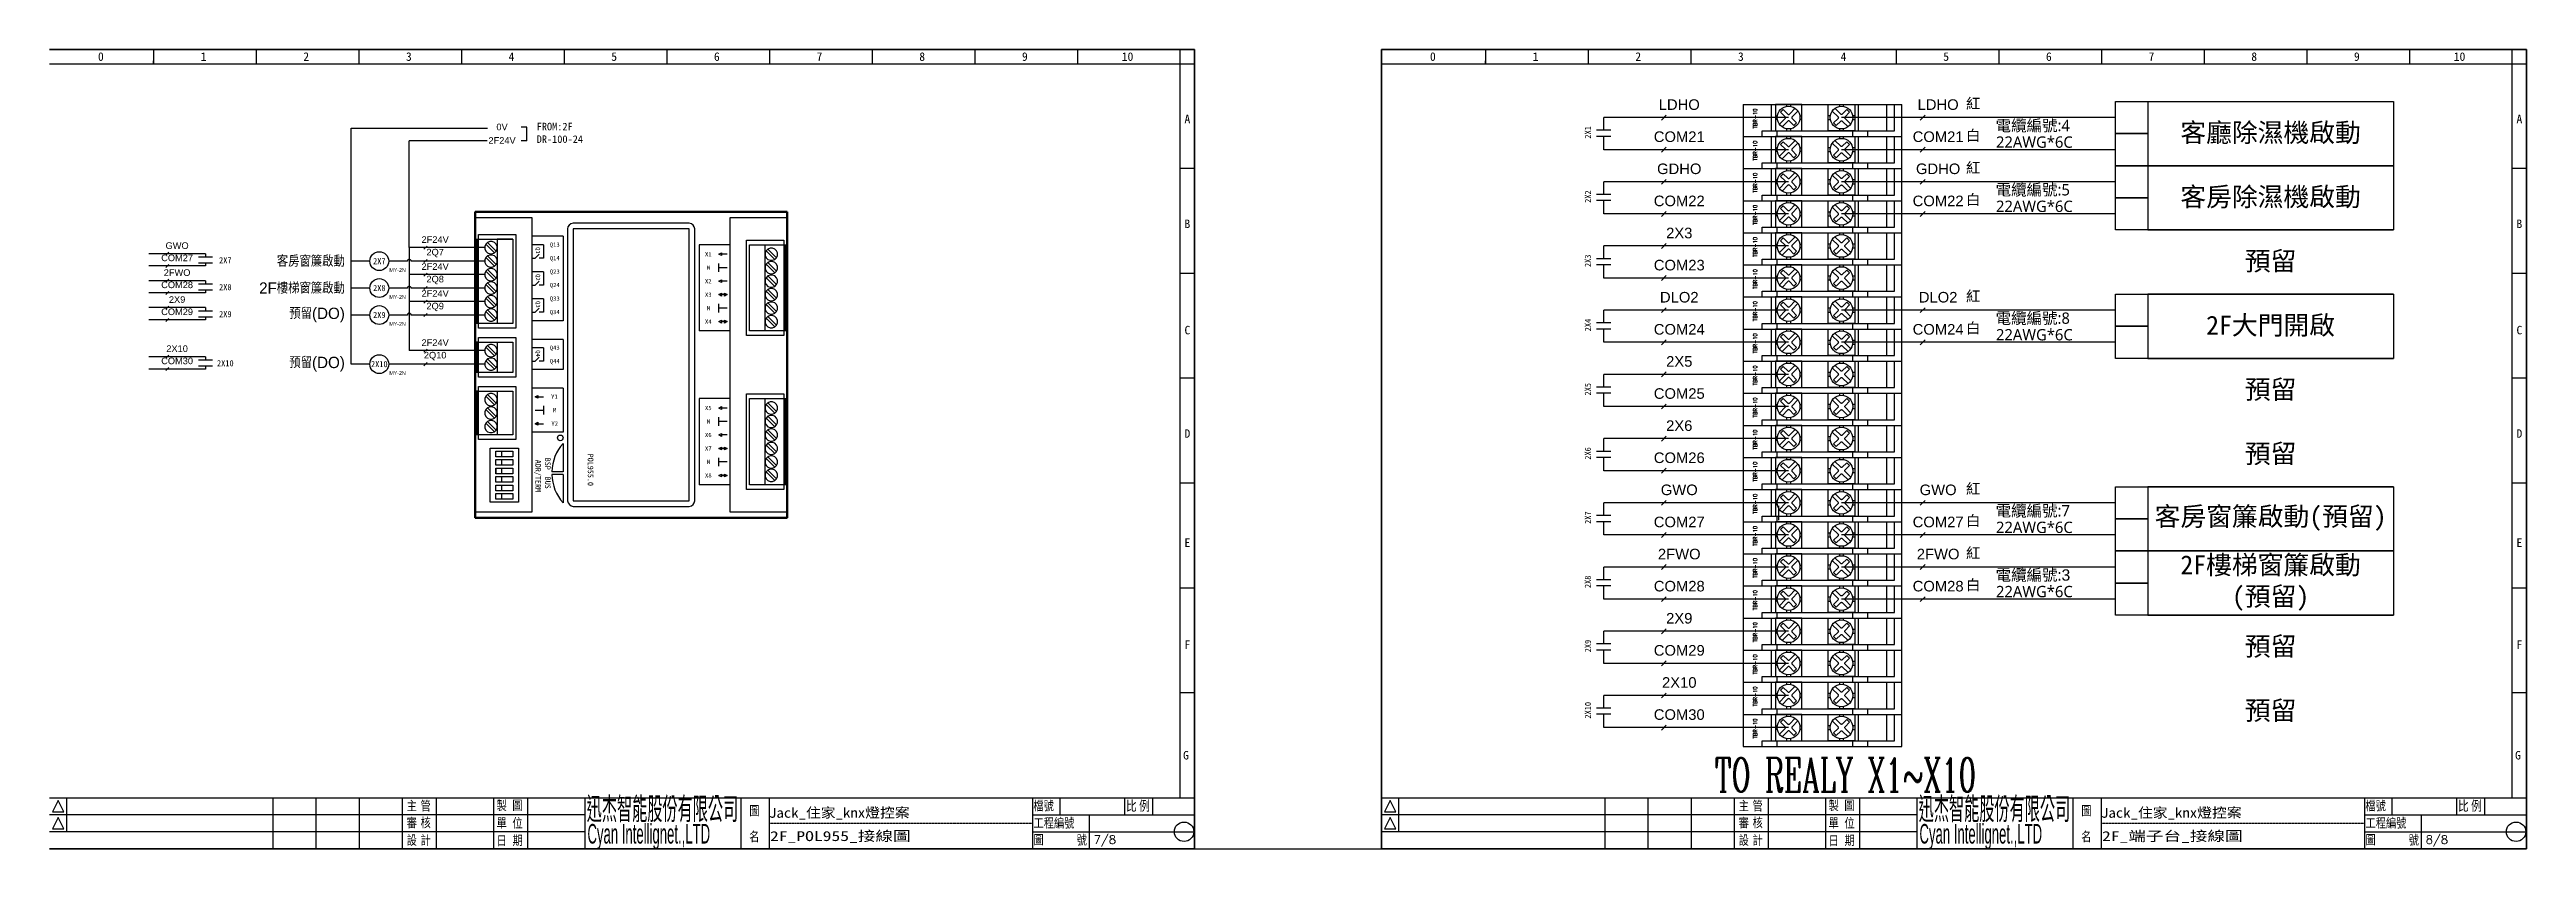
# Model space of a CAD drawing. Header units: millimetres. Extents: x 21506 to 58194, y 6783 to 13041.
# Drawn here: x 49486 to 58158, y 10238 to 13041 of the extents above; entities that cross this region are included whole.
import ezdxf
from ezdxf.enums import TextEntityAlignment as Align

# ---------------------------------------------------------------- set-up
doc = ezdxf.new("R2010")
doc.units = ezdxf.units.MM
doc.linetypes.add('DASH1', pattern=[1.5, 1, -0.5])
for name, color, linetype in [('075KW40IMRV50U03AFO80B4B5', 7, 'Continuous'), ('AHU新增', 7, 'Continuous'), ('TEXT', 11, 'Continuous')]:
    doc.layers.add(name, color=color, linetype=linetype)
doc.styles.add('CHINA', font='ROMANC.SHX', dxfattribs={"width": 0.8, "bigfont": 'stsl.shx'})
doc.styles.add('chineset', font='ds1.shx', dxfattribs={"bigfont": 'chineset.shx'})
doc.styles.get("Standard").update_dxf_attribs({"font": ''})
doc.styles.add('T2', font='simplex', dxfattribs={"bigfont": 'stsl'})
doc.styles.add('文字-水平', font='txt.shx', dxfattribs={"bigfont": 'ccad.shx'})
doc.styles.get('Standard').set_extended_font_data('MingLiU')

msp = doc.modelspace()

# ---------------------------------------------------------------- texts
at = {"color": 7}
for s, rotation, oblique, p in [('0', 0.0001175, 359.9999999, (49666.19, 13001.292)), ('1', 0.0001178, 0.0000002, (50025.623, 13001.292)), ('2', 0.0001178, 0.0000002, (50385.056, 13001.292)), ('3', 0.0001175, 359.9999999, (50744.489, 13001.292)), ('4', 0.0001175, 359.9999999, (51103.922, 13001.292)), ('0', 0.0001175, 359.9999999, (54329.587, 13001.292)), ('1', 0.0001178, 0.0000002, (54689.02, 13001.292)), ('2', 0.0001178, 0.0000002, (55048.453, 13001.292)), ('3', 0.0001175, 359.9999999, (55407.886, 13001.292)), ('4', 0.0001175, 359.9999999, (55767.319, 13001.292))]:
    msp.add_text(s, height=29.787, rotation=rotation, dxfattribs=dict(at, oblique=oblique)).set_placement(p, align=Align.CENTER)
at = {"color": 7, "width": 1}
for s, height, rotation, oblique, p in [('5', 29.787, 0.0001175, 359.9999999, (51463.355, 13001.292)), ('6', 29.787, 0.0001175, 359.9999999, (51822.788, 13001.292)), ('7', 29.787, 0.0001178, 0.0000002, (52182.221, 13001.292)), ('8', 29.787, 0.0001178, 0.0000002, (52541.654, 13001.292)), ('9', 29.787, 0.0001178, 0.0000002, (52901.087, 13001.292)), ('10', 29.7873, 0.0001178, 0.0000002, (53260.52, 13001.292)), ('5', 29.787, 0.0001175, 359.9999999, (56126.752, 13001.292)), ('6', 29.787, 0.0001175, 359.9999999, (56486.185, 13001.292)), ('7', 29.787, 0.0001178, 0.0000002, (56845.618, 13001.292)), ('8', 29.787, 0.0001178, 0.0000002, (57205.051, 13001.292)), ('9', 29.787, 0.0001178, 0.0000002, (57564.484, 13001.292)), ('10', 29.7873, 0.0001178, 0.0000002, (57923.917, 13001.292))]:
    msp.add_text(s, height=height, rotation=rotation, dxfattribs=dict(at, oblique=oblique)).set_placement(p, align=Align.CENTER)
for s, rotation, oblique, p in [('A', 0.0001178, 0.0000002, (53470.076, 12797.746)), ('A', 0.0001178, 0.0000002, (58133.473, 12797.746)), ('B', 0.0001178, 0.0000002, (53470.076, 12430.37)), ('B', 0.0001178, 0.0000002, (58133.474, 12430.37)), ('C', 0.0001176, 360, (53470.076, 12058.029)), ('C', 0.0001176, 360, (58133.474, 12058.029)), ('D', 0.0001176, 360, (53470.076, 11695.617)), ('D', 0.0001176, 360, (58133.474, 11695.617)), ('E', 0.0001176, 360, (53470.076, 11313.347)), ('E', 0.0001176, 360, (58133.474, 11313.347))]:
    msp.add_text(s, height=29.787, rotation=rotation, dxfattribs=dict(at, oblique=oblique)).set_placement(p, align=Align.MIDDLE)
for s, p in [('F', (53470.077, 10955.9)), ('F', (58133.474, 10955.9)), ('G', (53465.112, 10568.665)), ('G', (58128.509, 10568.665))]:
    msp.add_text(s, height=29.787, rotation=0.0001176, dxfattribs=at).set_placement(p, align=Align.MIDDLE)
at = {"color": 7, "style": 'T2'}
for s, height, p in [('主', 37.731, (50736.916, 10371.257)), ('管', 37.731, (50785.361, 10371.257)), ('製', 37.731, (51051.291, 10372.825)), ('圖', 37.731, (51106.553, 10373.193)), ('主', 37.731, (55400.313, 10371.257)), ('管', 37.731, (55448.758, 10371.257)), ('製', 37.731, (55714.688, 10372.825)), ('圖', 37.731, (55769.951, 10373.193)), ('審', 37.731, (50736.925, 10311.775)), ('核', 37.731, (50785.511, 10312.544)), ('單', 37.731, (51051.37, 10310.879)), ('位', 37.731, (51106.957, 10310.879)), ('審', 37.731, (55400.322, 10311.775)), ('核', 37.731, (55448.908, 10312.544)), ('單', 37.731, (55714.767, 10310.879)), ('位', 37.731, (55770.354, 10310.879)), ('計', 37.731, (50785.127, 10250.967)), ('日', 37.731, (51051.379, 10249.403)), ('期', 37.731, (51107.13, 10250.544)), ('7/8', 29.4737, (53142.204, 10258.467)), ('計', 37.731, (55448.524, 10250.967)), ('日', 37.731, (55714.776, 10249.403)), ('期', 37.731, (55770.527, 10250.544)), ('8/8', 29.4737, (57805.602, 10258.467))]:
    msp.add_text(s, height=height, rotation=0.0001176, dxfattribs=at).set_placement(p)
at = {"color": 7, "style": 'T2', "width": 1}
for s, height, p in [('檔號', 37.7305, (52930.96, 10371.889)), ('比', 39.716, (53255.124, 10370.231)), ('例', 39.716, (53301.092, 10370.231)), ('檔號', 37.7305, (57594.357, 10371.889)), ('比', 39.716, (57918.521, 10370.231)), ('例', 39.716, (57964.489, 10370.231)), ('工程編號', 37.7305, (52931.307, 10311.304)), ('工程編號', 37.7305, (57594.705, 10311.304)), ('名', 37.731, (51936.021, 10263.5)), ('圖', 37.731, (52931.108, 10252.681)), ('名', 37.731, (56599.418, 10263.5)), ('圖', 37.731, (57594.505, 10252.681))]:
    msp.add_text(s, height=height, rotation=0.0001176, dxfattribs=at).set_placement(p)
at = {"color": 7, "style": 'T2', "oblique": 360, "width": 1}
for s, p in [('圖', (51936.405, 10354.371)), ('圖', (56599.802, 10354.371)), ('號', (53082.453, 10251.913)), ('號', (57745.85, 10251.913))]:
    msp.add_text(s, height=37.731, rotation=0.0001176, dxfattribs=at).set_placement(p)
at = {"color": 7}
for s, height, width, p, p2 in [('Jack_住家_knx燈控案', 34.78567, 1.000741, (52005.536, 10349.552), (52497.753, 10350.302)), ('Jack_住家_knx燈控案', 34.78567, 1.000741, (56668.933, 10349.552), (57161.15, 10350.302)), ('2F_POL955_接線圖', 34.78567, 1.18838, (52008.9, 10267.686), (52501.117, 10268.436)), ('2F_端子台_接線圖', 34.7857, 1.18838, (56672.297, 10267.686), (57164.514, 10268.436))]:
    msp.add_text(s, height=height, rotation=0.0873196, dxfattribs=dict(at, width=width)).set_placement(p, p2, align=Align.FIT)
at = {"color": 7, "style": 'T2', "oblique": 360}
for p in [(50736.925, 10250.967), (55400.322, 10250.967)]:
    msp.add_text('設', height=37.731, rotation=0.0001176, dxfattribs=at).set_placement(p)
at = {"color": 1, "attachment_point": 5}
for s, insert, char_height, width in [('{\\fArial|b0|i0|c186|p34;LDHO}', (55192.203, 12847.761), 37.0489, 62.35704), ('{\\fArial|b0|i0|c186|p34;LDHO}', (56098.535, 12847.761), 37.0489, 62.35704), ('{\\fArial|b0|i0|c186|p34;\\C256;COM21}', (55192.203, 12735.291), 37.0489, 62.35704), ('{\\fArial|b0|i0|c186|p34;\\C256;COM21}', (56098.535, 12735.291), 37.0489, 62.35704), ('{\\fArial|b0|i0|c186|p34;2F24V}', (51070.722, 12722.341), 23.15556, 38.97315), ('{\\fArial|b0|i0|c186|p34;GDHO}', (55192.203, 12622.821), 37.0489, 62.35704), ('{\\fArial|b0|i0|c186|p34;GDHO}', (56098.535, 12622.821), 37.0489, 62.35704), ('{\\fArial|b0|i0|c186|p34;\\C256;COM22}', (56098.535, 12510.351), 37.0489, 62.35704), ('{\\fArial|b0|i0|c186|p34;2X3}', (55192.203, 12397.881), 37.0489, 62.35704), ('{\\fArial|b0|i0|c186|p34;GWO}', (49933.056, 12353.769), 23.15556, 38.97315), ('{\\fArial|b0|i0|c186|p34;2F24V}', (50836.558, 12375.155), 23.15556, 38.97315), ('{\\fArial|b0|i0|c186|p34;2FWO}', (49933.056, 12259.325), 23.15556, 38.97315), ('{\\fArial|b0|i0|c186|p34;2F24V}', (50836.558, 12280.711), 23.15556, 38.97315), ('{\\fArial|b0|i0|c186|p34;2X9}', (49933.056, 12164.881), 23.15556, 38.97315), ('{\\fArial|b0|i0|c186|p34;2F24V}', (50836.558, 12186.267), 23.15556, 38.97315), ('{\\fArial|b0|i0|c186|p34;DLO2}', (55192.203, 12172.941), 37.0489, 62.35704), ('{\\fArial|b0|i0|c186|p34;DLO2}', (56098.535, 12172.941), 37.0489, 62.35704), ('{\\fArial|b0|i0|c186|p34;\\C256;COM24}', (56098.535, 12060.471), 37.0489, 62.35704), ('{\\fArial|b0|i0|c186|p34;2X10}', (49933.056, 11992.866), 23.15556, 38.97315), ('{\\fArial|b0|i0|c186|p34;2F24V}', (50836.558, 12014.252), 23.15556, 38.97315), ('{\\fArial|b0|i0|c186|p34;2X5}', (55192.203, 11948.001), 37.0489, 62.35704), ('{\\fArial|b0|i0|c186|p34;2X6}', (55192.203, 11723.061), 37.0489, 62.35704), ('{\\fArial|b0|i0|c186|p34;GWO}', (55192.203, 11498.121), 37.0489, 62.35704), ('{\\fArial|b0|i0|c186|p34;GWO}', (56098.535, 11498.121), 37.0489, 62.35704), ('{\\fArial|b0|i0|c186|p34;\\C256;COM27}', (56098.535, 11385.651), 37.0489, 62.35704), ('{\\fArial|b0|i0|c186|p34;2FWO}', (55192.203, 11273.181), 37.0489, 62.35704), ('{\\fArial|b0|i0|c186|p34;2FWO}', (56098.535, 11273.181), 37.0489, 62.35704), ('{\\fArial|b0|i0|c186|p34;\\C256;COM28}', (56098.535, 11160.711), 37.0489, 62.35704), ('{\\fArial|b0|i0|c186|p34;2X9}', (55192.203, 11048.242), 37.0489, 62.35704), ('{\\fArial|b0|i0|c186|p34;2X10}', (55192.203, 10823.302), 37.0489, 62.35704)]:
    msp.add_mtext(s, dxfattribs=dict(at, insert=insert, char_height=char_height, width=width))
for s, insert, char_height, width, attachment_point in [('紅', (56221.132, 12850.204), 37.049, 112.46986, 5), ('FROM:2F\\PDR-100-24', (51192.057, 12748.818), 26.4635, 284.57969, 4), ('白', (56221.132, 12737.735), 37.049, 112.46986, 5), ('{\\fMicrosoft JhengHei|b0|i0|c136|p34;電纜編號:4}', (56299.909, 12772.388), 39.69525, 462.0512, 4), ('客廳除濕機啟動', (57262.458, 12746.296), 66.1587, 860.59956, 5), ('{\\fMicrosoft JhengHei|b0|i0|c136|p34;22AWG*6C}', (56301.063, 12716.37), 39.69525, 330.79371, 4), ('紅', (56221.132, 12625.265), 37.049, 112.46986, 5), ('{\\fMicrosoft JhengHei|b0|i0|c136|p34;電纜編號:5}', (56299.909, 12547.448), 39.69525, 462.0512, 4), ('{\\fArial|b0|i0|c186|p34;COM22}', (55192.203, 12510.351), 37.0489, 62.35704, 5), ('白', (56221.132, 12512.795), 37.049, 112.46986, 5), ('{\\fMicrosoft JhengHei|b0|i0|c136|p34;22AWG*6C}', (56301.063, 12491.431), 39.69525, 330.79371, 4), ('客房除濕機啟動', (57262.458, 12521.356), 66.1587, 860.59956, 5), ('預留', (57262.458, 12296.417), 66.1587, 860.59956, 5), ('2X7', (50101.89, 12302.662), 21.4354, 39.69525, 5), ('2X7', (50641.086, 12299.665), 21.4354, 39.69525, 5), ('{\\fArial|b0|i0|c186|p34;MY-2N}', (50676.066, 12268.558), 13.23175, 38.97315, 4), ('{\\fArial|b0|i0|c186|p34;COM23}', (55192.203, 12285.411), 37.0489, 62.35704, 5), ('2X8', (50101.89, 12208.217), 21.4354, 39.69525, 5), ('2X8', (50641.086, 12205.22), 21.4354, 39.69525, 5), ('{\\fArial|b0|i0|c186|p34;MY-2N}', (50676.066, 12174.114), 13.23175, 38.97315, 4), ('紅', (56221.132, 12175.385), 37.049, 112.46986, 5), ('2X9', (50101.89, 12113.773), 21.4354, 39.69525, 5), ('2X9', (50641.086, 12110.776), 21.4354, 39.69525, 5), ('{\\fArial|b0|i0|c186|p34;MY-2N}', (50676.066, 12079.67), 13.23175, 38.97315, 4), ('{\\fArial|b0|i0|c186|p34;COM24}', (55192.203, 12060.471), 37.0489, 62.35704, 5), ('白', (56221.132, 12062.915), 37.049, 112.46986, 5), ('{\\fMicrosoft JhengHei|b0|i0|c136|p34;22AWG*6C}', (56301.063, 12041.551), 39.69525, 330.79371, 4), ('{\\fMicrosoft JhengHei|b0|i0|c136|p34;電纜編號:8}', (56299.909, 12097.569), 39.69525, 462.0512, 4), ('2F大門開啟', (57262.458, 12071.477), 66.1587, 860.59956, 5), ('2X10', (50101.89, 11941.759), 21.4354, 39.69525, 5), ('2X10', (50641.086, 11938.762), 21.4354, 39.69525, 5), ('{\\fArial|b0|i0|c186|p34;MY-2N}', (50676.066, 11907.655), 13.23175, 38.97315, 4), ('預留', (57262.458, 11846.537), 66.1587, 860.59956, 5), ('{\\fArial|b0|i0|c186|p34;COM25}', (55192.203, 11835.531), 37.0489, 62.35704, 5), ('{\\fArial|b0|i0|c186|p34;COM26}', (55192.203, 11610.591), 37.0489, 62.35704, 5), ('預留', (57262.458, 11621.597), 66.1587, 860.59956, 5), ('紅', (56221.132, 11500.565), 37.049, 112.46986, 5), ('{\\fMicrosoft JhengHei|b0|i0|c136|p34;電纜編號:7}', (56299.909, 11422.749), 39.69525, 462.0512, 4), ('客房窗簾啟動(預留)', (57262.458, 11396.657), 66.1587, 860.59956, 5), ('{\\fArial|b0|i0|c186|p34;COM27}', (55192.203, 11385.651), 37.0489, 62.35704, 5), ('白', (56221.132, 11388.095), 37.049, 112.46986, 5), ('{\\fMicrosoft JhengHei|b0|i0|c136|p34;22AWG*6C}', (56301.063, 11366.731), 39.69525, 330.79371, 4), ('紅', (56221.132, 11275.625), 37.049, 112.46986, 5), ('2F樓梯窗簾啟動\\P(預留)', (57262.458, 11171.717), 66.1587, 860.59956, 5), ('白', (56221.132, 11163.155), 37.049, 112.46986, 5), ('{\\fMicrosoft JhengHei|b0|i0|c136|p34;電纜編號:\\fArial|b0|i0|c186|p34;3}', (56299.909, 11197.809), 39.69525, 462.0512, 4), ('{\\fArial|b0|i0|c186|p34;COM28}', (55192.203, 11160.711), 37.0489, 62.35704, 5), ('{\\fMicrosoft JhengHei|b0|i0|c136|p34;22AWG*6C}', (56301.063, 11141.791), 39.69525, 330.79371, 4), ('{\\fArial|b0|i0|c186|p34;COM29}', (55192.203, 10935.772), 37.0489, 62.35704, 5), ('預留', (57262.458, 10946.777), 66.1587, 860.59956, 5), ('預留', (57262.458, 10721.837), 66.1587, 860.59956, 5), ('{\\fArial|b0|i0|c186|p34;COM30}', (55192.203, 10710.832), 37.0489, 62.35704, 5)]:
    msp.add_mtext(s, dxfattribs=dict(insert=insert, char_height=char_height, width=width, attachment_point=attachment_point))
at = {"color": 0, "char_height": 23.15556, "width": 38.97315, "attachment_point": 5}
for s, insert in [('{\\fArial|b0|i0|c186|p34;0V}', (51070.722, 12769.563)), ('{\\fArial|b0|i0|c186|p34;COM27}', (49933.056, 12310.898)), ('{\\fArial|b0|i0|c186|p34;2Q7}', (50836.558, 12327.933)), ('{\\fArial|b0|i0|c186|p34;COM28}', (49933.056, 12216.454)), ('{\\fArial|b0|i0|c186|p34;2Q8}', (50836.558, 12233.489)), ('{\\fArial|b0|i0|c186|p34;2Q9}', (50836.558, 12139.045)), ('{\\fArial|b0|i0|c186|p34;COM29}', (49933.056, 12122.01)), ('{\\fArial|b0|i0|c186|p34;2Q10}', (50836.558, 11967.03)), ('{\\fArial|b0|i0|c186|p34;COM30}', (49933.056, 11949.995))]:
    msp.add_mtext(s, dxfattribs=dict(at, insert=insert))
at = {"char_height": 21.4354, "width": 39.69525, "attachment_point": 5, "rotation": 90}
for s, insert in [('2X1', (54872.211, 12750.646)), ('2X2', (54872.211, 12525.706)), ('2X3', (54872.211, 12300.766)), ('2X4', (54872.211, 12075.826)), ('2X5', (54872.211, 11850.887)), ('2X6', (54872.211, 11625.947)), ('2X7', (54872.211, 11401.007)), ('2X8', (54872.211, 11176.067)), ('2X9', (54872.211, 10951.127)), ('2X10', (54872.211, 10726.187))]:
    msp.add_mtext(s, dxfattribs=dict(at, insert=insert))
at = {"layer": 'AHU新增', "color": 7, "char_height": 39.69525, "attachment_point": 6}
for s, insert, width in [('{\\Fds1.shx,chineset.shx|c136;客房窗簾啟動}', (50520.434, 12299.665), 451.46268), ('{\\Fds1.shx,chineset.shx|c136;2F樓梯窗簾啟動 }', (50520.434, 12205.22), 396.95246), ('{\\Fds1.shx,chineset.shx|c136;預留(DO)}', (50520.434, 12110.776), 396.95246), ('{\\Fds1.shx,chineset.shx|c136;預留(DO)}', (50520.434, 11938.762), 396.95246)]:
    msp.add_mtext(s, dxfattribs=dict(at, insert=insert, width=width))
at = {"layer": 'TEXT', "style": 'CHINA', "width": 0.6}
msp.add_text('TO REALY X1~X10', height=118.94659, dxfattribs=at).set_placement((55774.059, 10499.837), align=Align.MIDDLE)
at = {"layer": 'TEXT', "color": 7, "style": 'chineset'}
for s, height, width, p in [('迅杰智能股份有限公司', 88.4212, 0.6, (51367.039, 10334.061)), ('迅杰智能股份有限公司', 88.4212, 0.6, (56030.437, 10334.061)), ('Cyan Intellignet.,LTD', 68.77201, 0.5, (51369.817, 10259.175)), ('Cyan Intellignet.,LTD', 68.77201, 0.5, (56033.214, 10259.175))]:
    msp.add_text(s, height=height, rotation=0.0001176, dxfattribs=dict(at, width=width)).set_placement(p)

# ---------------------------------------------------------------- blocks, each defined once
blk = doc.blocks.new('A接點')
for p, q in [((0, 0), (15, 0)), ((15, 35), (15, -35)), ((45, 35), (45, -35)), ((45, 0), (60, 0)), ((45, 0), (60, 0))]:
    blk.add_line(p, q)
blk = doc.blocks.new('A$C5594789E')
for p, q in [((0, 110), (1, 110)), ((0, 110), (5.7, 110)), ((0, 110), (5.65, 110)), ((0, 110), (108, 110)), ((42.05, 109.89), (11.65, 109.89)), ((42.05, 109.56), (11.65, 109.56)), ((42.05, 109.34), (11.65, 109.34)), ((42.05, 109.01), (11.65, 109.01)), ((11.65, 109.01), (11.65, 109.01)), ((13.12, 103.24), (16.18, 106.29)), ((13.73, 102.63), (16.78, 105.68)), ((17.88, 103.24), (20.93, 106.29)), ((18.49, 102.63), (21.54, 105.68)), ((22.64, 103.24), (25.69, 106.29)), ((23.25, 102.63), (26.3, 105.68)), ((27.4, 103.24), (30.45, 106.29)), ((28.01, 102.63), (31.06, 105.68)), ((32.16, 103.24), (35.21, 106.29)), ((32.76, 102.63), (35.82, 105.68)), ((36.92, 103.24), (39.97, 106.29)), ((37.52, 102.63), (40.57, 105.68)), ((96.35, 109.89), (65.95, 109.89)), ((96.35, 109.56), (65.95, 109.56)), ((96.35, 109.34), (65.95, 109.34)), ((96.35, 109.01), (65.95, 109.01)), ((65.95, 109.01), (65.95, 109.01)), ((67.43, 103.24), (70.48, 106.29)), ((68.03, 102.63), (71.08, 105.68)), ((72.18, 103.24), (75.24, 106.29)), ((72.79, 102.63), (75.84, 105.68)), ((76.94, 103.24), (79.99, 106.29)), ((77.55, 102.63), (80.6, 105.68)), ((81.7, 103.24), (84.75, 106.29)), ((82.31, 102.63), (85.36, 105.68)), ((86.46, 103.24), (89.51, 106.29)), ((87.07, 102.63), (90.12, 105.68)), ((91.22, 103.24), (94.27, 106.29)), ((91.82, 102.63), (94.88, 105.68)), ((42.05, 102.3), (11.65, 102.3)), ((96.35, 102.3), (65.95, 102.3)), ((11.65, 89.9), (11.65, 79)), ((14.95, 88.9), (14.95, 86.9)), ((19.71, 88.9), (19.71, 85.9)), ((24.47, 88.9), (24.47, 86.9)), ((28.73, 87.9), (29.23, 88.9)), ((29.73, 87.9), (28.73, 87.9)), ((29.23, 88.9), (29.23, 85.9)), ((29.23, 88.9), (29.73, 87.9)), ((33.99, 88.9), (33.99, 85.9)), ((38.25, 87.9), (38.75, 88.9)), ((39.25, 87.9), (38.25, 87.9)), ((38.75, 88.9), (38.75, 86.9)), ((38.75, 88.9), (39.25, 87.9)), ((42.05, 89.9), (42.05, 79)), ((65.95, 89.9), (65.95, 79)), ((69.25, 88.9), (69.25, 86.9)), ((74.01, 88.9), (74.01, 85.9)), ((78.77, 88.9), (78.77, 86.9)), ((83.03, 87.9), (83.53, 88.9)), ((84.03, 87.9), (83.03, 87.9)), ((83.53, 88.9), (83.53, 85.9)), ((83.53, 88.9), (84.03, 87.9)), ((88.29, 88.9), (88.29, 85.9)), ((92.55, 87.9), (93.05, 88.9)), ((93.55, 87.9), (92.55, 87.9)), ((93.05, 88.9), (93.05, 86.9)), ((93.05, 88.9), (93.55, 87.9)), ((96.35, 89.9), (96.35, 79)), ((11.65, 79), (42.05, 79)), ((14.45, 86.9), (15.45, 86.9)), ((14.95, 85.9), (14.45, 86.9)), ((15.45, 86.9), (14.95, 85.9)), ((21.21, 85.9), (18.21, 85.9)), ((23.97, 86.9), (24.97, 86.9)), ((24.47, 85.9), (23.97, 86.9)), ((24.97, 86.9), (24.47, 85.9)), ((28.73, 86.9), (29.73, 86.9)), ((29.23, 85.9), (28.73, 86.9)), ((29.73, 86.9), (29.23, 85.9)), ((35.49, 85.9), (32.49, 85.9)), ((38.25, 86.9), (39.25, 86.9)), ((38.75, 85.9), (38.25, 86.9)), ((39.25, 86.9), (38.75, 85.9)), ((65.95, 79), (96.35, 79)), ((68.75, 86.9), (69.75, 86.9)), ((69.25, 85.9), (68.75, 86.9)), ((69.75, 86.9), (69.25, 85.9)), ((75.51, 85.9), (72.51, 85.9)), ((78.27, 86.9), (79.27, 86.9)), ((78.77, 85.9), (78.27, 86.9)), ((79.27, 86.9), (78.77, 85.9)), ((83.03, 86.9), (84.03, 86.9)), ((83.53, 85.9), (83.03, 86.9)), ((84.03, 86.9), (83.53, 85.9)), ((89.79, 85.9), (86.79, 85.9)), ((92.55, 86.9), (93.55, 86.9)), ((93.05, 85.9), (92.55, 86.9)), ((93.55, 86.9), (93.05, 85.9)), ((8.64, 31), (8.64, 20.1)), ((8.64, 31), (38.42, 31)), ((38.42, 31), (38.42, 20.1)), ((45.02, 31), (45.02, 20.1)), ((45.02, 31), (55.69, 31)), ((55.69, 31), (55.69, 20.1)), ((62.29, 31), (62.29, 20.1)), ((62.29, 31), (77.73, 31)), ((77.73, 31), (77.73, 20)), ((77.73, 31), (77.73, 29)), ((81.73, 31), (91.73, 31)), ((91.73, 31), (91.73, 27)), ((92.73, 31), (92.73, 27)), ((92.73, 31), (102.73, 31)), ((11.63, 24.1), (11.63, 20.1)), ((11.63, 24.1), (16.38, 24.1)), ((16.38, 21.1), (14.97, 22.51)), ((16.38, 24.1), (16.38, 22.6)), ((16.38, 20.1), (16.38, 21.1)), ((21.14, 24.1), (21.14, 20.1)), ((21.14, 24.1), (25.9, 24.1)), ((25.9, 21.1), (24.49, 22.51)), ((25.9, 24.1), (25.9, 22.6)), ((25.9, 20.1), (25.9, 21.1)), ((30.66, 24.1), (30.66, 20.1)), ((30.66, 24.1), (35.42, 24.1)), ((35.42, 21.1), (34, 22.51)), ((35.42, 24.1), (35.42, 22.6)), ((35.42, 20.1), (35.42, 21.1)), ((48, 24.1), (48, 20.1)), ((48, 24.1), (52.76, 24.1)), ((52.76, 21.1), (51.35, 22.51)), ((52.76, 24.1), (52.76, 22.6)), ((52.76, 20.1), (52.76, 21.1)), ((64.78, 22.1), (65.78, 22.1)), ((65.28, 21.1), (64.78, 22.1)), ((65.28, 21.1), (65.28, 24.1)), ((65.78, 22.1), (65.28, 21.1)), ((68.54, 24.1), (71.54, 24.1)), ((70.04, 21.1), (70.04, 24.1)), ((74.3, 22.1), (75.3, 22.1)), ((74.8, 21.1), (74.3, 22.1)), ((74.8, 21.1), (74.8, 24.1)), ((75.3, 22.1), (74.8, 21.1)), ((8, 14.3), (9, 14.3)), ((9.65, 13.2), (9.65, 7.7)), ((44.37, 14.3), (46.02, 14.3)), ((44.37, 14.3), (55.37, 14.3)), ((46.02, 13.2), (56.69, 13.2)), ((61.64, 14.3), (63.29, 14.3)), ((83.47, 13.22), (83.47, 15.22)), ((83.47, 14.22), (83.47, 15.22)), ((84.47, 7.22), (84.47, 9.22)), ((0, 0), (1, 0)), ((1, 0), (5.5, 0)), ((9.65, 7.7), (39.42, 7.7)), ((9.65, 0.99), (39.42, 0.99)), ((9.65, 0.66), (39.42, 0.66)), ((9.65, 0.44), (39.42, 0.44)), ((9.65, 0.11), (39.42, 0.11)), ((13.86, 7.37), (10.81, 4.32)), ((14.47, 6.76), (11.42, 3.71)), ((18.62, 7.37), (15.57, 4.32)), ((19.23, 6.76), (16.17, 3.71)), ((23.38, 7.37), (20.33, 4.32)), ((23.98, 6.76), (20.93, 3.71)), ((28.14, 7.37), (25.08, 4.32)), ((28.74, 6.76), (25.69, 3.71)), ((32.89, 7.37), (29.84, 4.32)), ((33.5, 6.76), (30.45, 3.71)), ((37.65, 7.37), (34.6, 4.32)), ((38.26, 6.76), (35.21, 3.71)), ((46.02, 7.7), (56.69, 7.7)), ((46.02, 1.1), (46.02, 0.99)), ((46.02, 1.1), (46.02, 0.11)), ((46.02, 0.99), (46.02, 0.66)), ((46.02, 0.99), (56.69, 0.99)), ((46.02, 0.66), (46.02, 0.44)), ((46.02, 0.66), (56.69, 0.66)), ((46.02, 0.44), (56.69, 0.44)), ((46.02, 0.11), (56.69, 0.11)), ((46.25, 0.99), (46.25, 0.99)), ((50.23, 7.37), (47.18, 4.32)), ((50.83, 6.76), (47.78, 3.71)), ((54.99, 7.37), (51.93, 4.32)), ((55.59, 6.76), (52.54, 3.71)), ((63.29, 7.7), (78.73, 7.7)), ((63.29, 1.1), (63.29, 0.99)), ((63.29, 1.1), (63.29, 0.11)), ((63.29, 0.99), (63.29, 0.66)), ((63.29, 0.99), (78.73, 0.99)), ((63.29, 0.66), (63.29, 0.44)), ((63.29, 0.66), (78.73, 0.66)), ((63.29, 0.44), (78.73, 0.44)), ((63.29, 0.11), (78.73, 0.11)), ((67.5, 7.37), (64.45, 4.32)), ((68.11, 6.76), (65.06, 3.71)), ((72.26, 7.37), (69.21, 4.32)), ((72.87, 6.76), (69.82, 3.71)), ((77.02, 7.37), (73.97, 4.32)), ((77.63, 6.76), (74.57, 3.71)), ((90.47, 7.22), (92.47, 7.22))]:
    blk.add_line(p, q)
at = {"lineweight": 50}
blk.add_lwpolyline([(0, 110), (108, 110), (108, 0), (0, 0)], close=True, dxfattribs=at)
for points in [[(2, 109.9), (106, 109.9), (106, 89.9), (2, 89.9)], [(43.7, 95.7), (10, 95.7), (10, 108.9), (43.7, 108.9)], [(42.05, 96.8), (11.65, 96.8), (11.65, 110), (42.05, 110)], [(15.38, 102.3), (16.18, 102.63), (16.78, 103.24), (17.11, 104.03), (17.11, 104.89), (16.78, 105.68), (16.18, 106.29), (15.38, 106.62), (14.52, 106.62), (13.73, 106.29), (13.12, 105.68), (12.8, 104.89), (12.8, 104.03), (13.12, 103.24), (13.73, 102.63), (14.52, 102.3)], [(20.14, 102.3), (20.93, 102.63), (21.54, 103.24), (21.87, 104.03), (21.87, 104.89), (21.54, 105.68), (20.93, 106.29), (20.14, 106.62), (19.28, 106.62), (18.49, 106.29), (17.88, 105.68), (17.55, 104.89), (17.55, 104.03), (17.88, 103.24), (18.49, 102.63), (19.28, 102.3)], [(24.9, 102.3), (25.69, 102.63), (26.3, 103.24), (26.63, 104.03), (26.63, 104.89), (26.3, 105.68), (25.69, 106.29), (24.9, 106.62), (24.04, 106.62), (23.25, 106.29), (22.64, 105.68), (22.31, 104.89), (22.31, 104.03), (22.64, 103.24), (23.25, 102.63), (24.04, 102.3)], [(29.66, 102.3), (30.45, 102.63), (31.06, 103.24), (31.39, 104.03), (31.39, 104.89), (31.06, 105.68), (30.45, 106.29), (29.66, 106.62), (28.8, 106.62), (28.01, 106.29), (27.4, 105.68), (27.07, 104.89), (27.07, 104.03), (27.4, 103.24), (28.01, 102.63), (28.8, 102.3)], [(34.42, 102.3), (35.21, 102.63), (35.82, 103.24), (36.14, 104.03), (36.14, 104.89), (35.82, 105.68), (35.21, 106.29), (34.42, 106.62), (33.56, 106.62), (32.76, 106.29), (32.16, 105.68), (31.83, 104.89), (31.83, 104.03), (32.16, 103.24), (32.76, 102.63), (33.56, 102.3)], [(39.17, 102.3), (39.97, 102.63), (40.57, 103.24), (40.9, 104.03), (40.9, 104.89), (40.57, 105.68), (39.97, 106.29), (39.17, 106.62), (38.32, 106.62), (37.52, 106.29), (36.92, 105.68), (36.59, 104.89), (36.59, 104.03), (36.92, 103.24), (37.52, 102.63), (38.32, 102.3)], [(98, 95.7), (64.3, 95.7), (64.3, 108.9), (98, 108.9)], [(96.35, 96.8), (65.95, 96.8), (65.95, 110), (96.35, 110)], [(69.68, 102.3), (70.48, 102.63), (71.08, 103.24), (71.41, 104.03), (71.41, 104.89), (71.08, 105.68), (70.48, 106.29), (69.68, 106.62), (68.83, 106.62), (68.03, 106.29), (67.43, 105.68), (67.1, 104.89), (67.1, 104.03), (67.43, 103.24), (68.03, 102.63), (68.83, 102.3)], [(74.44, 102.3), (75.24, 102.63), (75.84, 103.24), (76.17, 104.03), (76.17, 104.89), (75.84, 105.68), (75.24, 106.29), (74.44, 106.62), (73.58, 106.62), (72.79, 106.29), (72.18, 105.68), (71.86, 104.89), (71.86, 104.03), (72.18, 103.24), (72.79, 102.63), (73.58, 102.3)], [(79.2, 102.3), (79.99, 102.63), (80.6, 103.24), (80.93, 104.03), (80.93, 104.89), (80.6, 105.68), (79.99, 106.29), (79.2, 106.62), (78.34, 106.62), (77.55, 106.29), (76.94, 105.68), (76.61, 104.89), (76.61, 104.03), (76.94, 103.24), (77.55, 102.63), (78.34, 102.3)], [(83.96, 102.3), (84.75, 102.63), (85.36, 103.24), (85.69, 104.03), (85.69, 104.89), (85.36, 105.68), (84.75, 106.29), (83.96, 106.62), (83.1, 106.62), (82.31, 106.29), (81.7, 105.68), (81.37, 104.89), (81.37, 104.03), (81.7, 103.24), (82.31, 102.63), (83.1, 102.3)], [(88.72, 102.3), (89.51, 102.63), (90.12, 103.24), (90.45, 104.03), (90.45, 104.89), (90.12, 105.68), (89.51, 106.29), (88.72, 106.62), (87.86, 106.62), (87.07, 106.29), (86.46, 105.68), (86.13, 104.89), (86.13, 104.03), (86.46, 103.24), (87.07, 102.63), (87.86, 102.3)], [(93.48, 102.3), (94.27, 102.63), (94.88, 103.24), (95.2, 104.03), (95.2, 104.89), (94.88, 105.68), (94.27, 106.29), (93.48, 106.62), (92.62, 106.62), (91.82, 106.29), (91.22, 105.68), (90.89, 104.89), (90.89, 104.03), (91.22, 103.24), (91.82, 102.63), (92.62, 102.3)], [(6, 34.5), (102, 34.5), (102, 75.5), (6, 75.5)], [(2, 20), (106, 20), (106, 0), (2, 0)], [(8, 14.3), (41.07, 14.3), (41.07, 1.1), (8, 1.1)], [(9.65, 13.2), (39.42, 13.2), (39.42, 0), (9.65, 0)], [(44.37, 14.3), (58.34, 14.3), (58.34, 1.1), (44.37, 1.1)], [(46.02, 13.2), (56.69, 13.2), (56.69, 0), (46.02, 0)], [(61.64, 14.3), (80.38, 14.3), (80.38, 1.1), (61.64, 1.1)], [(63.29, 13.2), (78.73, 13.2), (78.73, 0), (63.29, 0)], [(83.47, 15.22), (102.47, 15.22), (102.47, 5.22), (83.47, 5.22)], [(84.47, 13.22), (86.47, 13.22), (86.47, 7.22), (84.47, 7.22)], [(87.47, 13.22), (89.47, 13.22), (89.47, 7.22), (87.47, 7.22)], [(90.47, 13.22), (92.47, 13.22), (92.47, 7.22), (90.47, 7.22)], [(93.47, 13.22), (95.47, 13.22), (95.47, 7.22), (93.47, 7.22)], [(96.47, 13.22), (98.47, 13.22), (98.47, 7.22), (96.47, 7.22)], [(99.47, 13.22), (101.47, 13.22), (101.47, 7.22), (99.47, 7.22)], [(12.21, 7.7), (11.42, 7.37), (10.81, 6.76), (10.48, 5.97), (10.48, 5.11), (10.81, 4.32), (11.42, 3.71), (12.21, 3.38), (13.07, 3.38), (13.86, 3.71), (14.47, 4.32), (14.8, 5.11), (14.8, 5.97), (14.47, 6.76), (13.86, 7.37), (13.07, 7.7)], [(16.97, 7.7), (16.17, 7.37), (15.57, 6.76), (15.24, 5.97), (15.24, 5.11), (15.57, 4.32), (16.17, 3.71), (16.97, 3.38), (17.83, 3.38), (18.62, 3.71), (19.23, 4.32), (19.55, 5.11), (19.55, 5.97), (19.23, 6.76), (18.62, 7.37), (17.83, 7.7)], [(21.73, 7.7), (20.93, 7.37), (20.33, 6.76), (20, 5.97), (20, 5.11), (20.33, 4.32), (20.93, 3.71), (21.73, 3.38), (22.58, 3.38), (23.38, 3.71), (23.98, 4.32), (24.31, 5.11), (24.31, 5.97), (23.98, 6.76), (23.38, 7.37), (22.58, 7.7)], [(26.48, 7.7), (25.69, 7.37), (25.08, 6.76), (24.76, 5.97), (24.76, 5.11), (25.08, 4.32), (25.69, 3.71), (26.48, 3.38), (27.34, 3.38), (28.14, 3.71), (28.74, 4.32), (29.07, 5.11), (29.07, 5.97), (28.74, 6.76), (28.14, 7.37), (27.34, 7.7)], [(31.24, 7.7), (30.45, 7.37), (29.84, 6.76), (29.51, 5.97), (29.51, 5.11), (29.84, 4.32), (30.45, 3.71), (31.24, 3.38), (32.1, 3.38), (32.89, 3.71), (33.5, 4.32), (33.83, 5.11), (33.83, 5.97), (33.5, 6.76), (32.89, 7.37), (32.1, 7.7)], [(36, 7.7), (35.21, 7.37), (34.6, 6.76), (34.27, 5.97), (34.27, 5.11), (34.6, 4.32), (35.21, 3.71), (36, 3.38), (36.86, 3.38), (37.65, 3.71), (38.26, 4.32), (38.59, 5.11), (38.59, 5.97), (38.26, 6.76), (37.65, 7.37), (36.86, 7.7)], [(48.58, 7.7), (47.78, 7.37), (47.18, 6.76), (46.85, 5.97), (46.85, 5.11), (47.18, 4.32), (47.78, 3.71), (48.58, 3.38), (49.43, 3.38), (50.23, 3.71), (50.83, 4.32), (51.16, 5.11), (51.16, 5.97), (50.83, 6.76), (50.23, 7.37), (49.43, 7.7)], [(53.33, 7.7), (52.54, 7.37), (51.93, 6.76), (51.61, 5.97), (51.61, 5.11), (51.93, 4.32), (52.54, 3.71), (53.33, 3.38), (54.19, 3.38), (54.99, 3.71), (55.59, 4.32), (55.92, 5.11), (55.92, 5.97), (55.59, 6.76), (54.99, 7.37), (54.19, 7.7)], [(65.85, 7.7), (65.06, 7.37), (64.45, 6.76), (64.12, 5.97), (64.12, 5.11), (64.45, 4.32), (65.06, 3.71), (65.85, 3.38), (66.71, 3.38), (67.5, 3.71), (68.11, 4.32), (68.44, 5.11), (68.44, 5.97), (68.11, 6.76), (67.5, 7.37), (66.71, 7.7)], [(70.61, 7.7), (69.82, 7.37), (69.21, 6.76), (68.88, 5.97), (68.88, 5.11), (69.21, 4.32), (69.82, 3.71), (70.61, 3.38), (71.47, 3.38), (72.26, 3.71), (72.87, 4.32), (73.2, 5.11), (73.2, 5.97), (72.87, 6.76), (72.26, 7.37), (71.47, 7.7)], [(75.37, 7.7), (74.57, 7.37), (73.97, 6.76), (73.64, 5.97), (73.64, 5.11), (73.97, 4.32), (74.57, 3.71), (75.37, 3.38), (76.23, 3.38), (77.02, 3.71), (77.63, 4.32), (77.95, 5.11), (77.95, 5.97), (77.63, 6.76), (77.02, 7.37), (76.23, 7.7)]]:
    blk.add_lwpolyline(points, close=True)
for points in [[(4, 75.5), (4, 34.5)], [(102, 77.5), (6, 77.5)], [(104, 34.5), (104, 75.5)], [(6, 32.5), (102, 32.5)]]:
    blk.add_lwpolyline(points)
at = {"lineweight": 30}
for points in [[(84.47, 9.22), (86.47, 9.22), (86.47, 7.22), (84.47, 7.22)], [(87.47, 9.22), (89.47, 9.22), (89.47, 7.22), (87.47, 7.22)], [(90.47, 9.22), (92.47, 9.22), (92.47, 7.22), (90.47, 7.22)], [(93.47, 9.22), (95.47, 9.22), (95.47, 7.22), (93.47, 7.22)], [(96.47, 9.22), (98.47, 9.22), (98.47, 7.22), (96.47, 7.22)], [(99.47, 9.22), (101.47, 9.22), (101.47, 7.22), (99.47, 7.22)]]:
    blk.add_lwpolyline(points, close=True, dxfattribs=at)
blk.add_circle((79.8, 30), 1)
for centre, radius, start, end in [((6.3, 75.2), 2.32, 97.43313, 172.56687), ((101.75, 75.25), 2.26, 6.32985, 83.67015), ((6.27, 34.77), 2.29, 186.76808, 263.23192), ((92.23, 42.75), 15.76, 228.21548, 268.1817), ((92.23, 42.75), 15.76, 271.8183, 311.78452), ((101.42, 35.08), 2.65, 282.73248, 347.26752)]:
    blk.add_arc(centre, radius, start, end)
for p in [(29.23, 88.4), (38.75, 88.4), (83.53, 88.4), (93.05, 88.4), (65.28, 21.6), (74.8, 21.6)]:
    blk.add_point(p)
for points in [[(29.23, 88.9), (29.73, 87.9), (28.73, 87.9), (29.23, 88.9)], [(38.75, 88.9), (39.25, 87.9), (38.25, 87.9), (38.75, 88.9)], [(83.53, 88.9), (84.03, 87.9), (83.03, 87.9), (83.53, 88.9)], [(93.05, 88.9), (93.55, 87.9), (92.55, 87.9), (93.05, 88.9)], [(14.95, 85.9), (14.45, 86.9), (15.45, 86.9), (14.95, 85.9)], [(24.47, 85.9), (23.97, 86.9), (24.97, 86.9), (24.47, 85.9)], [(29.23, 85.9), (28.73, 86.9), (29.73, 86.9), (29.23, 85.9)], [(38.75, 85.9), (38.25, 86.9), (39.25, 86.9), (38.75, 85.9)], [(69.25, 85.9), (68.75, 86.9), (69.75, 86.9), (69.25, 85.9)], [(78.77, 85.9), (78.27, 86.9), (79.27, 86.9), (78.77, 85.9)], [(83.53, 85.9), (83.03, 86.9), (84.03, 86.9), (83.53, 85.9)], [(93.05, 85.9), (92.55, 86.9), (93.55, 86.9), (93.05, 85.9)], [(65.28, 21.1), (64.78, 22.1), (65.78, 22.1), (65.28, 21.1)], [(74.8, 21.1), (74.3, 22.1), (75.3, 22.1), (74.8, 21.1)]]:
    blk.add_solid(points)
for s, p in [('X1', (14.95, 82.22)), ('M', (19.71, 82.22)), ('X2', (24.47, 82.22)), ('X3', (29.23, 82.22)), ('M', (33.99, 82.22)), ('X4', (38.75, 82.22)), ('X5', (69.25, 82.22)), ('M', (74.01, 82.22)), ('X6', (78.77, 82.22)), ('X7', (83.53, 82.22)), ('M', (88.29, 82.22)), ('X8', (93.05, 82.22)), ('Q13', (11.57, 28.04)), ('Q14', (16.33, 28.04)), ('Q23', (21.08, 28.04)), ('Q24', (25.84, 28.04)), ('Q33', (30.6, 28.04)), ('Q34', (35.36, 28.04)), ('Q43', (47.95, 28.04)), ('Q44', (52.71, 28.04)), ('Y1', (65.22, 27.94)), ('M', (69.98, 28.04)), ('Y2', (74.74, 28.04))]:
    blk.add_text(s, height=1.5, rotation=90).set_placement(p, align=Align.MIDDLE_CENTER)
for s, height, p in [('POL955.0', 2, (91.07, 40.69)), ('BSP', 2, (88.94, 25.59)), ('BUS', 2, (95.61, 25.59)), ('Q1', 1.5, (13.63, 22.18)), ('Q2', 1.5, (23.15, 22.18)), ('Q3', 1.5, (32.67, 22.18)), ('Q4', 1.5, (50.01, 22.18)), ('ADR/TERM', 2, (93.21, 22.2))]:
    blk.add_text(s, height=height).set_placement(p, align=Align.MIDDLE_CENTER)
blk = doc.blocks.new('MLIBTB4A')
for p, q in [((8.5, 21), (0, 21)), ((0, 21), (0, -21)), ((8.5, 21), (8.5, -21)), ((0, 16), (1.5, 16)), ((1.5, 16), (1.5, -19)), ((1.5, 13.5), (8.5, 13.5)), ((0, 12), (1.5, 12)), ((0, -8), (1.5, -8)), ((0, -12), (1.5, -12)), ((1.5, -9.5), (8.5, -9.5)), ((1.5, -17), (8.5, -17)), ((1.5, -19), (8.5, -19)), ((8.5, -19), (8.5, -21)), ((0, -21), (8.5, -21))]:
    blk.add_line(p, q)
for points in [[(1.5, 5.5), (8.5, 5.5), (8.5, 12.5), (1.5, 12.5)], [(1.5, -1.5), (8.5, -1.5), (8.5, -8.5), (1.5, -8.5)]]:
    blk.add_lwpolyline(points, close=True)
for points in [[(1.5, 9.5), (2.04, 9.5)], [(2.04, 8.5), (1.5, 8.5)], [(4.5, 11.96), (4.5, 12.5)], [(5.5, 12.5), (5.5, 11.96)], [(7.96, 9.5), (8.5, 9.5)], [(8.5, 8.5), (7.96, 8.5)], [(4.5, 5.5), (4.5, 6.04)], [(5.5, 6.04), (5.5, 5.5)], [(2.04, -4.5), (1.5, -4.5)], [(1.5, -5.5), (2.04, -5.5)], [(4.5, -1.5), (4.5, -2.04)], [(5.5, -2.04), (5.5, -1.5)], [(8.5, -4.5), (7.96, -4.5)], [(7.96, -5.5), (8.5, -5.5)], [(4.5, -7.96), (4.5, -8.5)], [(5.5, -8.5), (5.5, -7.96)]]:
    blk.add_lwpolyline(points)
for points in [[(6.74, 6.55), (5.21, 8.08, 0.414214), (4.79, 8.08), (3.59, 6.88), (2.88, 7.59), (4.08, 8.79, 0.414214), (4.08, 9.21), (2.55, 10.74)], [(3.26, 11.45), (4.79, 9.92, 0.414214), (5.21, 9.92), (6.41, 11.12), (7.12, 10.41), (5.92, 9.21, 0.414214), (5.92, 8.79), (7.45, 7.26)], [(6.74, -2.55), (5.21, -4.08, -0.414214), (4.79, -4.08), (3.59, -2.88), (2.88, -3.59), (4.08, -4.79, -0.414214), (4.08, -5.21), (2.55, -6.74)], [(3.26, -7.45), (4.79, -5.92, -0.414214), (5.21, -5.92), (6.41, -7.12), (7.12, -6.41), (5.92, -5.21, -0.414214), (5.92, -4.79), (7.45, -3.26)]]:
    blk.add_lwpolyline(points, format="xyb")
for centre in [(5, 9), (5, -5)]:
    blk.add_circle(centre, 3)
at = {"style": '文字-水平'}
blk.add_text('TBR-10', height=1, dxfattribs=at).set_placement((2.08, 17.36))

# ---------------------------------------------------------------- linework, layer by layer
at = {"color": 7}
for p, q in [((53494.899, 13041.009), (49486.473, 13041.008)), ((49850.923, 13041.008), (49850.923, 12991.363)), ((50210.356, 13041.008), (50210.356, 12991.363)), ((50569.789, 13041.009), (50569.789, 12991.363)), ((50929.222, 13041.009), (50929.222, 12991.363)), ((51288.655, 13041.009), (51288.655, 12991.363)), ((51648.088, 13041.009), (51648.088, 12991.363)), ((52007.521, 13041.009), (52007.521, 12991.363)), ((52366.954, 13041.009), (52366.954, 12991.363)), ((52726.387, 13041.009), (52726.387, 12991.363)), ((53085.821, 13041.009), (53085.821, 12991.363)), ((53445.254, 10419.729), (53445.254, 13041.009)), ((53494.899, 13041.009), (53494.899, 10241.005)), ((58158.296, 13041.009), (54149.87, 13041.008)), ((54149.87, 13041.008), (54149.871, 10241.005)), ((54514.32, 13041.008), (54514.32, 12991.363)), ((54873.753, 13041.008), (54873.753, 12991.363)), ((55233.186, 13041.009), (55233.186, 12991.363)), ((55592.619, 13041.009), (55592.619, 12991.363)), ((55952.052, 13041.009), (55952.052, 12991.363)), ((56311.485, 13041.009), (56311.485, 12991.363)), ((56670.918, 13041.009), (56670.918, 12991.363)), ((57030.352, 13041.009), (57030.352, 12991.363)), ((57389.785, 13041.009), (57389.785, 12991.363)), ((57749.218, 13041.009), (57749.218, 12991.363)), ((58108.651, 10419.729), (58108.651, 13041.009)), ((58158.296, 13041.009), (58158.296, 10241.005)), ((49486.473, 12991.363), (53494.899, 12991.363)), ((49850.923, 12991.363), (49850.923, 13001.292)), ((54149.87, 12991.363), (58158.296, 12991.363)), ((54514.32, 12991.363), (54514.32, 13001.292)), ((53494.899, 12623.987), (53445.254, 12623.987)), ((58158.296, 12623.987), (58108.651, 12623.987)), ((53494.899, 12256.611), (53445.254, 12256.611)), ((58158.296, 12256.611), (58108.651, 12256.611)), ((53494.899, 11889.234), (53445.254, 11889.234)), ((58158.296, 11889.234), (58108.651, 11889.234)), ((53494.899, 11521.858), (53445.254, 11521.858)), ((58158.296, 11521.858), (58108.651, 11521.858)), ((55540.153, 11442.004), (55540.153, 11392.359)), ((53494.899, 11154.482), (53445.254, 11154.482)), ((58158.296, 11154.482), (58108.651, 11154.482)), ((53494.899, 10787.105), (53445.254, 10787.105)), ((58158.296, 10787.105), (58108.651, 10787.105)), ((49486.473, 10419.729), (53494.899, 10419.729)), ((49546.048, 10419.729), (49546.048, 10300.58)), ((50267.876, 10419.729), (50267.876, 10241.005)), ((50418.907, 10419.729), (50418.907, 10241.005)), ((50569.938, 10419.729), (50569.938, 10241.005)), ((50720.97, 10419.729), (50720.97, 10241.005)), ((50839.88, 10419.729), (50839.881, 10241.005)), ((51040.557, 10419.729), (51040.557, 10241.005)), ((51159.468, 10419.729), (51159.468, 10241.005)), ((51360.145, 10419.729), (51360.145, 10241.005)), ((51906.245, 10419.729), (51906.245, 10241.005)), ((52005.536, 10419.729), (52005.536, 10241.005)), ((52927.358, 10419.729), (52927.358, 10241.005)), ((53023.932, 10419.729), (53023.932, 10360.154)), ((53251.221, 10360.155), (53251.221, 10419.729)), ((53347.795, 10419.729), (53347.795, 10360.155)), ((54149.871, 10419.729), (58158.296, 10419.729)), ((54209.445, 10419.729), (54209.445, 10300.58)), ((54931.273, 10419.729), (54931.273, 10241.005)), ((55082.304, 10419.729), (55082.304, 10241.005)), ((55233.335, 10419.729), (55233.335, 10241.005)), ((55384.367, 10419.729), (55384.367, 10241.005)), ((55503.278, 10419.729), (55503.278, 10241.005)), ((55703.954, 10419.729), (55703.955, 10241.005)), ((55822.865, 10419.729), (55822.865, 10241.005)), ((56023.542, 10419.729), (56023.542, 10241.005)), ((56569.642, 10419.729), (56569.642, 10241.005)), ((56668.933, 10419.729), (56668.933, 10241.005)), ((57590.755, 10419.729), (57590.755, 10241.005)), ((57687.329, 10419.729), (57687.329, 10360.154)), ((57914.618, 10360.155), (57914.618, 10419.729)), ((58011.192, 10419.729), (58011.192, 10360.155)), ((51360.145, 10360.154), (49486.473, 10360.154)), ((52927.358, 10360.154), (53494.899, 10360.155)), ((53125.939, 10360.154), (53125.94, 10241.005)), ((56023.542, 10360.154), (54149.871, 10360.154)), ((57590.755, 10360.154), (58158.296, 10360.155)), ((57789.337, 10360.154), (57789.337, 10241.005)), ((51360.145, 10300.58), (49486.473, 10300.58)), ((49486.473, 10241.005), (53494.899, 10241.005)), ((51360.145, 10241.005), (51387.45, 10241.005)), ((52927.358, 10300.58), (53494.899, 10300.58)), ((56023.542, 10300.58), (54149.871, 10300.58)), ((54149.871, 10241.005), (58158.296, 10241.005)), ((56023.542, 10241.005), (56050.847, 10241.005)), ((57590.755, 10300.58), (58158.296, 10300.58))]:
    msp.add_line(p, q, dxfattribs=at)
for p, q in [((49486.473, 13041.008), (53494.899, 13041.008)), ((53494.899, 13041.008), (53494.899, 10241.005)), ((53494.899, 10241.005), (53494.899, 13041.008)), ((54149.871, 13041.008), (58158.296, 13041.008)), ((54149.871, 10241.005), (54149.871, 13041.008)), ((58158.296, 13041.008), (58158.296, 10241.005)), ((58158.296, 10241.005), (58158.296, 13041.008)), ((56832.159, 12858.766), (57692.758, 12858.766)), ((57692.758, 12858.766), (57692.758, 12633.826)), ((51157.218, 12768.436), (51137.37, 12768.436)), ((51157.218, 12721.213), (51157.218, 12768.436)), ((55575.071, 12802.531), (54927.652, 12802.531)), ((54927.652, 12768.576), (54927.652, 12802.531)), ((56719.689, 12802.531), (55760.315, 12802.531)), ((51157.218, 12721.213), (51137.37, 12721.213)), ((54927.652, 12690.061), (54927.652, 12725.706)), ((55575.071, 12690.061), (54927.652, 12690.061)), ((55146.778, 12698.635), (55129.63, 12681.487)), ((56719.689, 12690.061), (55760.315, 12690.061)), ((56053.11, 12698.635), (56035.961, 12681.487)), ((55575.071, 12577.591), (54927.652, 12577.591)), ((54927.652, 12543.637), (54927.652, 12577.591)), ((56719.689, 12577.591), (55760.315, 12577.591)), ((57692.758, 12633.826), (56832.159, 12633.826)), ((56832.159, 12633.826), (57692.758, 12633.826)), ((57692.758, 12633.826), (57692.758, 12408.886)), ((54927.652, 12465.121), (54927.652, 12500.766)), ((55575.071, 12465.121), (54927.652, 12465.121)), ((55146.778, 12473.696), (55129.63, 12456.547)), ((56719.689, 12465.121), (55760.315, 12465.121)), ((56053.11, 12473.695), (56035.961, 12456.547)), ((57692.758, 12408.886), (56832.159, 12408.886)), ((56832.159, 12408.886), (57692.758, 12408.886)), ((55575.071, 12352.651), (54927.652, 12352.651)), ((54927.652, 12318.697), (54927.652, 12352.651)), ((50739.258, 12299.665), (50674.026, 12299.665)), ((54927.652, 12240.182), (54927.652, 12275.826)), ((55575.071, 12240.181), (54927.652, 12240.181)), ((55146.778, 12248.756), (55129.629, 12231.607)), ((50739.258, 12205.22), (50674.026, 12205.22)), ((57692.758, 12183.947), (56832.159, 12183.947)), ((56832.159, 12183.946), (57692.758, 12183.946)), ((57692.758, 12183.946), (57692.758, 11959.007)), ((50739.258, 12110.776), (50674.026, 12110.776)), ((55575.071, 12127.712), (54927.652, 12127.712)), ((54927.652, 12093.757), (54927.652, 12127.712)), ((56719.689, 12127.712), (55760.315, 12127.712)), ((54927.652, 12015.242), (54927.652, 12050.886)), ((55575.071, 12015.242), (54927.652, 12015.242)), ((55146.778, 12023.816), (55129.629, 12006.667)), ((56719.689, 12015.242), (55760.315, 12015.242)), ((56053.11, 12023.816), (56035.961, 12006.667)), ((50752.49, 11938.762), (50674.026, 11938.762)), ((55575.071, 11902.772), (54927.652, 11902.772)), ((54927.652, 11868.817), (54927.652, 11902.772)), ((57692.758, 11959.007), (56832.159, 11959.007)), ((56832.159, 11959.007), (57692.758, 11959.007)), ((54927.652, 11790.302), (54927.652, 11825.946)), ((55146.778, 11798.876), (55129.629, 11781.728)), ((55575.071, 11790.302), (54927.652, 11790.302)), ((55575.071, 11677.832), (54927.652, 11677.832)), ((54927.652, 11643.877), (54927.652, 11677.832)), ((54927.652, 11565.362), (54927.652, 11601.006)), ((55575.071, 11565.362), (54927.652, 11565.362)), ((55146.778, 11573.936), (55129.63, 11556.788)), ((55575.071, 11452.892), (54927.652, 11452.892)), ((54927.652, 11418.937), (54927.652, 11452.892)), ((56719.689, 11452.892), (55760.315, 11452.892)), ((57692.758, 11509.127), (56832.159, 11509.127)), ((56832.159, 11509.127), (57692.758, 11509.127)), ((57692.758, 11509.127), (57692.758, 11284.187)), ((54927.652, 11340.422), (54927.652, 11376.066)), ((55575.071, 11340.422), (54927.652, 11340.422)), ((55146.778, 11348.996), (55129.63, 11331.848)), ((56719.689, 11340.422), (55760.315, 11340.422)), ((56053.11, 11348.996), (56035.961, 11331.848)), ((57692.758, 11284.187), (56832.159, 11284.187)), ((56832.159, 11284.187), (57692.758, 11284.187)), ((57692.758, 11284.187), (57692.758, 11059.247)), ((55575.071, 11227.952), (54927.652, 11227.952)), ((54927.652, 11193.997), (54927.652, 11227.952)), ((56719.689, 11227.952), (55760.315, 11227.952)), ((54927.652, 11115.482), (54927.652, 11151.126)), ((55575.071, 11115.482), (54927.652, 11115.482)), ((55146.778, 11124.056), (55129.63, 11106.908)), ((56719.689, 11115.482), (55760.315, 11115.482)), ((56053.11, 11124.056), (56035.961, 11106.908)), ((57692.758, 11059.247), (56832.159, 11059.247)), ((56832.159, 11059.247), (57692.758, 11059.247)), ((55575.071, 11003.012), (54927.652, 11003.012)), ((54927.652, 10969.057), (54927.652, 11003.012)), ((54927.652, 10890.542), (54927.652, 10926.187)), ((55575.071, 10890.542), (54927.652, 10890.542)), ((55146.778, 10899.116), (55129.629, 10881.968)), ((55575.071, 10778.072), (54927.652, 10778.072)), ((54927.652, 10744.117), (54927.652, 10778.072)), ((54927.652, 10665.602), (54927.652, 10701.247)), ((55146.778, 10674.177), (55129.629, 10657.028)), ((55575.071, 10665.602), (54927.652, 10665.602)), ((53494.899, 10241.005), (49486.473, 10241.005)), ((53494.899, 10241.005), (54149.871, 10241.005)), ((58158.296, 10241.005), (54149.871, 10241.005))]:
    msp.add_line(p, q)
at = {"color": 4}
for p, q in [((50542.635, 11938.762), (50542.635, 12764.904)), ((50542.635, 12764.904), (51019.68, 12764.904)), ((50607.867, 12299.665), (50542.635, 12299.665)), ((50607.867, 12205.22), (50542.635, 12205.22)), ((50607.867, 12110.776), (50542.635, 12110.776)), ((50607.867, 11938.762), (50542.635, 11938.762))]:
    msp.add_line(p, q, dxfattribs=at)
at = {"color": 1}
for p, q in [((55146.778, 12811.105), (55129.63, 12793.957)), ((56053.11, 12811.105), (56035.961, 12793.957)), ((50745.874, 12346.887), (50745.874, 12721.169)), ((50745.874, 12346.887), (50745.874, 12721.169)), ((51018.565, 12721.169), (50745.874, 12721.169)), ((55146.778, 12586.165), (55129.63, 12569.017)), ((56053.11, 12586.165), (56035.961, 12569.017)), ((49904.665, 12330.86), (49893.947, 12320.142)), ((51010.509, 12346.887), (50745.874, 12346.887)), ((50745.874, 12346.887), (50745.874, 11985.984)), ((50808.168, 12352.246), (50797.45, 12341.528)), ((55146.778, 12361.226), (55129.63, 12344.077)), ((49904.665, 12236.415), (49893.947, 12225.698)), ((51010.509, 12252.443), (50745.874, 12252.443)), ((50808.168, 12257.801), (50797.45, 12247.084)), ((49904.665, 12141.971), (49893.947, 12131.253)), ((51010.509, 12157.998), (50745.874, 12157.998)), ((50808.168, 12163.357), (50797.45, 12152.639)), ((55146.778, 12136.286), (55129.629, 12119.137)), ((56053.11, 12136.286), (56035.961, 12119.137)), ((49904.665, 11969.957), (49893.947, 11959.239)), ((51010.509, 11985.984), (50745.874, 11985.984)), ((50808.168, 11991.343), (50797.45, 11980.625)), ((55146.778, 11911.346), (55129.629, 11894.198)), ((55146.778, 11686.406), (55129.63, 11669.258)), ((55146.778, 11461.466), (55129.63, 11444.318)), ((56053.11, 11461.466), (56035.961, 11444.318)), ((55146.778, 11236.526), (55129.63, 11219.378)), ((56053.11, 11236.526), (56035.961, 11219.378)), ((55146.778, 11011.586), (55129.63, 10994.438)), ((55146.778, 10786.646), (55129.629, 10769.498))]:
    msp.add_line(p, q, dxfattribs=at)
at = {"color": 0}
for p, q in [((49904.665, 12287.989), (49893.947, 12277.271)), ((51010.509, 12299.665), (50752.49, 12299.665)), ((50808.168, 12305.024), (50797.45, 12294.306)), ((49904.665, 12193.544), (49893.947, 12182.827)), ((51010.509, 12205.22), (50752.49, 12205.22)), ((50808.168, 12210.579), (50797.45, 12199.862)), ((49904.665, 12099.1), (49893.947, 12088.382)), ((51010.509, 12110.776), (50752.49, 12110.776)), ((50808.168, 12116.135), (50797.45, 12105.417)), ((49904.665, 11927.086), (49893.947, 11916.368)), ((51010.509, 11938.762), (50752.49, 11938.762)), ((50808.168, 11944.121), (50797.45, 11933.403))]:
    msp.add_line(p, q, dxfattribs=at)
at = {"color": 7, "linetype": 'DASH1'}
for p, q in [((52005.536, 10330.367), (52927.358, 10330.367)), ((56668.933, 10330.367), (57590.755, 10330.367))]:
    msp.add_line(p, q, dxfattribs=at)
for points in [[(56719.689, 12858.766), (56832.159, 12858.766), (56832.159, 12746.296), (56719.689, 12746.296)], [(56719.689, 12746.296), (56832.159, 12746.296), (56832.159, 12633.826), (56719.689, 12633.826)], [(56719.689, 12633.826), (56832.159, 12633.826), (56832.159, 12521.356), (56719.689, 12521.356)], [(56719.689, 12521.356), (56832.159, 12521.356), (56832.159, 12408.886), (56719.689, 12408.886)], [(56719.689, 12183.946), (56832.159, 12183.946), (56832.159, 12071.477), (56719.689, 12071.477)], [(56719.689, 12071.477), (56832.159, 12071.477), (56832.159, 11959.007), (56719.689, 11959.007)], [(56719.689, 11509.127), (56832.159, 11509.127), (56832.159, 11396.657), (56719.689, 11396.657)], [(56719.689, 11396.657), (56832.159, 11396.657), (56832.159, 11284.187), (56719.689, 11284.187)], [(56719.689, 11284.187), (56832.159, 11284.187), (56832.159, 11171.717), (56719.689, 11171.717)], [(56719.689, 11171.717), (56832.159, 11171.717), (56832.159, 11059.247), (56719.689, 11059.247)]]:
    msp.add_lwpolyline(points, close=True)
at = {"color": 7}
for points in [[(49496.403, 10370.083), (49536.119, 10370.083), (49516.261, 10409.8)], [(54159.8, 10370.083), (54199.516, 10370.083), (54179.658, 10409.8)], [(49496.403, 10310.509), (49536.119, 10310.509), (49516.261, 10350.225)], [(54159.8, 10310.509), (54199.516, 10310.509), (54179.658, 10350.225)]]:
    msp.add_lwpolyline(points, close=True, dxfattribs=at)
for centre in [(50640.947, 12299.665), (50640.947, 12205.22), (50640.947, 12110.776), (50640.947, 11938.762)]:
    msp.add_circle(centre, 33.079)
for centre in [(50745.874, 12299.665), (50745.874, 12205.22), (50745.874, 12110.776)]:
    msp.add_arc(centre, 6.616, 0, 180)
at = {"layer": '075KW40IMRV50U03AFO80B4B5', "color": 0}
for centre in [(53458.512, 10300.58), (58121.909, 10300.58)]:
    msp.add_circle(centre, 34.075, dxfattribs=at)
at = {"layer": 'AHU新增', "color": 1}
for p, q in [((50032.513, 12325.501), (49834.037, 12325.501)), ((50032.513, 12231.056), (49834.037, 12231.056)), ((50032.513, 12136.612), (49834.037, 12136.612)), ((50032.513, 11964.598), (49834.037, 11964.598))]:
    msp.add_line(p, q, dxfattribs=at)
at = {"layer": 'AHU新增'}
for p, q in [((50032.513, 12282.63), (49834.037, 12282.63)), ((50032.513, 12188.186), (49834.037, 12188.186)), ((50032.513, 12093.741), (49834.037, 12093.741)), ((50032.513, 11921.727), (49834.037, 11921.727))]:
    msp.add_line(p, q, dxfattribs=at)

# ---------------------------------------------------------------- block references
for name, p, xscale, yscale, zscale, rotation in [('MLIBTB4A', (55694.157, 12736.372), 13.231748522235, 13.231748522235, 13.231748522235, 90), ('A接點', (54927.652, 12725.706), -0.71451442020069, 0.71451442020069, 0.71451442020069, 270), ('MLIBTB4A', (55694.156, 12623.903), 13.231748522235, 13.231748522235, 13.231748522235, 90), ('MLIBTB4A', (55694.156, 12511.433), 13.231748522235, 13.231748522235, 13.231748522235, 90), ('A接點', (54927.652, 12500.766), -0.71451442020069, 0.71451442020069, 0.71451442020069, 270), ('MLIBTB4A', (55694.156, 12398.963), 13.231748522235, 13.231748522235, 13.231748522235, 90), ('A接點', (50032.513, 12325.501), -0.71451442020069, 0.71451442020069, 0.71451442020069, 90), ('A接點', (54927.652, 12275.826), -0.71451442020069, 0.71451442020069, 0.71451442020069, 270), ('MLIBTB4A', (55694.156, 12286.493), 13.231748522235, 13.231748522235, 13.231748522235, 90), ('A接點', (50032.513, 12231.056), -0.71451442020069, 0.71451442020069, 0.71451442020069, 90), ('MLIBTB4A', (55694.156, 12174.023), 13.231748522235, 13.231748522235, 13.231748522235, 90), ('MLIBTB4A', (55694.156, 12061.553), 13.231748522235, 13.231748522235, 13.231748522235, 90), ('A接點', (50032.513, 12136.612), -0.71451442020069, 0.71451442020069, 0.71451442020069, 90), ('A接點', (54927.652, 12050.886), -0.71451442020069, 0.71451442020069, 0.71451442020069, 270), ('MLIBTB4A', (55694.156, 11949.083), 13.231748522235, 13.231748522235, 13.231748522235, 90), ('A接點', (50032.513, 11964.598), -0.71451442020069, 0.71451442020069, 0.71451442020069, 90), ('MLIBTB4A', (55694.156, 11836.613), 13.231748522235, 13.231748522235, 13.231748522235, 90), ('A接點', (54927.652, 11825.946), -0.71451442020069, 0.71451442020069, 0.71451442020069, 270), ('MLIBTB4A', (55694.156, 11724.143), 13.231748522235, 13.231748522235, 13.231748522235, 90), ('MLIBTB4A', (55694.156, 11611.673), 13.231748522235, 13.231748522235, 13.231748522235, 90), ('A接點', (54927.652, 11601.006), -0.71451442020069, 0.71451442020069, 0.71451442020069, 270), ('MLIBTB4A', (55694.156, 11499.203), 13.231748522235, 13.231748522235, 13.231748522235, 90), ('MLIBTB4A', (55694.156, 11386.733), 13.231748522235, 13.231748522235, 13.231748522235, 90), ('A接點', (54927.652, 11376.066), -0.71451442020069, 0.71451442020069, 0.71451442020069, 270), ('MLIBTB4A', (55694.156, 11274.263), 13.231748522235, 13.231748522235, 13.231748522235, 90), ('MLIBTB4A', (55694.156, 11161.793), 13.231748522235, 13.231748522235, 13.231748522235, 90), ('A接點', (54927.652, 11151.126), -0.71451442020069, 0.71451442020069, 0.71451442020069, 270), ('MLIBTB4A', (55694.156, 11049.323), 13.231748522235, 13.231748522235, 13.231748522235, 90), ('MLIBTB4A', (55694.156, 10936.853), 13.231748522235, 13.231748522235, 13.231748522235, 90), ('A接點', (54927.652, 10926.187), -0.71451442020069, 0.71451442020069, 0.71451442020069, 270), ('MLIBTB4A', (55694.156, 10824.383), 13.231748522235, 13.231748522235, 13.231748522235, 90), ('MLIBTB4A', (55694.156, 10711.914), 13.231748522235, 13.231748522235, 13.231748522235, 90), ('A接點', (54927.652, 10701.247), -0.71451442020069, 0.71451442020069, 0.71451442020069, 270), ('MLIBTB4A', (55694.156, 10599.444), 13.231748522235, 13.231748522235, 13.231748522235, 90)]:
    msp.add_blockref(name, p, dxfattribs=dict(xscale=xscale, yscale=yscale, zscale=zscale, rotation=rotation))
at = {"ltscale": 0.5, "xscale": 9.92381139167625, "yscale": 9.92381139167625, "zscale": 9.92381139167625, "rotation": 270}
msp.add_blockref('A$C5594789E', (50976.922, 12472.299), dxfattribs=at)

msp.set_redraw_order([(e.dxf.handle, doc.entitydb.next_handle()) for e in msp.query("TEXT MTEXT ATTDEF DIMENSION ARC_DIMENSION")])  # texts and dimensions are drawn at this point

doc.saveas('drawing.dxf')
